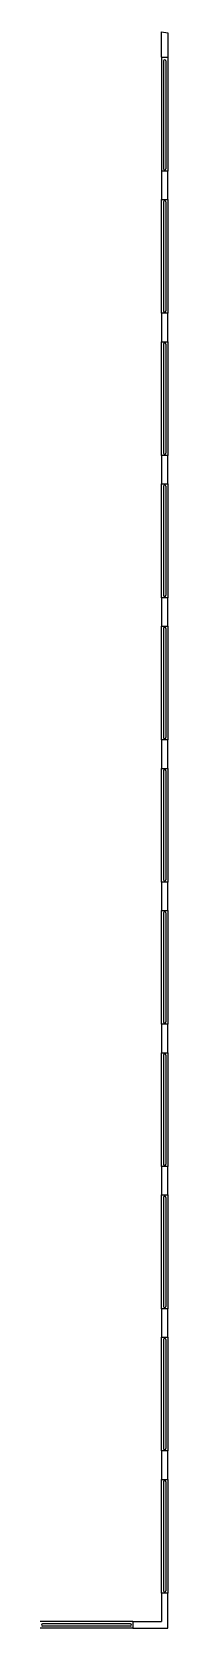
# Model space of a CAD drawing. Header units: inches. Extents: x -88 to 2438, y -52 to 1673.
# Drawn here: x 1802 to 1910, y 326 to 1673 of the extents above; entities that cross this region are included whole.
import ezdxf

# ---------------------------------------------------------------- set-up
doc = ezdxf.new("R2010")
doc.units = ezdxf.units.IN
doc.header["$LTSCALE"] = 10
doc.header["$MEASUREMENT"] = 0
doc.layers.add('A-FLOR', color=3, linetype='CONTINUOUS')
doc.layers.add('A-WALL', color=5, linetype='CONTINUOUS')

msp = doc.modelspace()

# ---------------------------------------------------------------- linework, layer by layer
at = {"layer": 'A-FLOR'}
for p, q in [((1905.9, 1648.5), (1905.9, 1557.6)), ((1907.9, 1648.5), (1907.9, 1557.6)), ((1905.9, 1529.6), (1905.9, 1437.6)), ((1907.9, 1529.6), (1907.9, 1437.6)), ((1905.9, 1409.6), (1905.9, 1317.6)), ((1907.9, 1409.6), (1907.9, 1317.6)), ((1905.9, 1289.6), (1905.9, 1197.6)), ((1907.9, 1289.6), (1907.9, 1197.6)), ((1905.9, 1169.6), (1905.9, 1077.6)), ((1907.9, 1169.6), (1907.9, 1077.6)), ((1905.9, 1049.6), (1905.9, 957.6)), ((1907.9, 1049.6), (1907.9, 957.6)), ((1905.9, 929.6), (1905.9, 837.6)), ((1907.9, 929.6), (1907.9, 837.6)), ((1905.9, 809.6), (1905.9, 717.6)), ((1907.9, 809.6), (1907.9, 717.6)), ((1905.9, 689.6), (1905.9, 597.6)), ((1907.9, 689.6), (1907.9, 597.6)), ((1905.9, 569.6), (1905.9, 477.6)), ((1907.9, 569.6), (1907.9, 477.6)), ((1905.9, 449.6), (1905.9, 357.6)), ((1907.9, 449.6), (1907.9, 357.6)), ((1878.2, 329.7), (1804.2, 329.7)), ((1878.2, 327.7), (1804.2, 327.7))]:
    msp.add_line(p, q, dxfattribs=at)
for centre, start, end in [((1906.9, 1648.5), 0, 180), ((1906.9, 1557.6), 180, 0), ((1906.9, 1529.6), 0, 180), ((1906.9, 1437.6), 180, 0), ((1906.9, 1409.6), 0, 180), ((1906.9, 1317.6), 180, 0), ((1906.9, 1289.6), 0, 180), ((1906.9, 1197.6), 180, 0), ((1906.9, 1169.6), 0, 180), ((1906.9, 1077.6), 180, 0), ((1906.9, 1049.6), 0, 180), ((1906.9, 957.6), 180, 0), ((1906.9, 929.6), 0, 180), ((1906.9, 837.6), 180, 0), ((1906.9, 809.6), 0, 180), ((1906.9, 717.6), 180, 0), ((1906.9, 689.6), 0, 180), ((1906.9, 597.6), 180, 0), ((1906.9, 569.6), 0, 180), ((1906.9, 477.6), 180, 0), ((1906.9, 449.6), 0, 180), ((1906.9, 357.6), 180, 0)]:
    msp.add_arc(centre, 1, start, end, dxfattribs=at)
at = {"layer": 'A-FLOR', "extrusion": (5.11452e-05, 1.68319e-14, 1)}
for centre, start, end in [((1804.2, 328.7, 0.1), 90, 270), ((1878.2, 328.7, 0.1), 270, 90)]:
    msp.add_arc(centre, 1, start, end, dxfattribs=at)
at = {"layer": 'A-WALL'}
for p, q in [((1904.2, 1651.6), (1904.2, 1673)), ((1904.2, 1673), (1909.7, 1672.1)), ((1909.7, 1672.1), (1909.7, 1651.6)), ((1904.2, 1651.6), (1904.2, 1555.6)), ((1904.2, 1651.6), (1909.7, 1651.6)), ((1909.7, 1651.6), (1909.7, 1555.6)), ((1909.7, 1555.6), (1904.2, 1555.6)), ((1904.2, 1555.6), (1904.2, 1531.6)), ((1909.7, 1531.6), (1909.7, 1555.6)), ((1904.2, 1435.6), (1904.2, 1531.6)), ((1904.2, 1531.6), (1909.7, 1531.6)), ((1909.7, 1531.6), (1909.7, 1435.6)), ((1909.7, 1435.6), (1904.2, 1435.6)), ((1904.2, 1435.6), (1904.2, 1411.6)), ((1909.7, 1411.6), (1909.7, 1435.6)), ((1904.2, 1315.6), (1904.2, 1411.6)), ((1904.2, 1411.6), (1909.7, 1411.6)), ((1909.7, 1411.6), (1909.7, 1315.6)), ((1904.2, 1315.6), (1904.2, 1291.6)), ((1909.7, 1315.6), (1904.2, 1315.6)), ((1909.7, 1291.6), (1909.7, 1315.6)), ((1904.2, 1195.6), (1904.2, 1291.6)), ((1904.2, 1291.6), (1909.7, 1291.6)), ((1909.7, 1291.6), (1909.7, 1195.6)), ((1909.7, 1195.6), (1904.2, 1195.6)), ((1904.2, 1195.6), (1904.2, 1171.6)), ((1909.7, 1171.6), (1909.7, 1195.6)), ((1904.2, 1075.6), (1904.2, 1171.6)), ((1904.2, 1171.6), (1909.7, 1171.6)), ((1909.7, 1171.6), (1909.7, 1075.6)), ((1909.7, 1075.6), (1904.2, 1075.6)), ((1904.2, 1075.6), (1904.2, 1051.6)), ((1909.7, 1051.6), (1909.7, 1075.6)), ((1904.2, 955.6), (1904.2, 1051.6)), ((1904.2, 1051.6), (1909.7, 1051.6)), ((1909.7, 1051.6), (1909.7, 955.6)), ((1909.7, 955.6), (1904.2, 955.6)), ((1904.2, 955.6), (1904.2, 931.6)), ((1909.7, 931.6), (1909.7, 955.6)), ((1904.2, 835.6), (1904.2, 931.6)), ((1904.2, 931.6), (1909.7, 931.6)), ((1909.7, 931.6), (1909.7, 835.6)), ((1909.7, 835.6), (1904.2, 835.6)), ((1904.2, 835.6), (1904.2, 811.6)), ((1909.7, 811.6), (1909.7, 835.6)), ((1904.2, 715.6), (1904.2, 811.6)), ((1904.2, 811.6), (1909.7, 811.6)), ((1909.7, 811.6), (1909.7, 715.6)), ((1909.7, 715.6), (1904.2, 715.6)), ((1904.2, 715.6), (1904.2, 691.6)), ((1909.7, 691.6), (1909.7, 715.6)), ((1904.2, 595.6), (1904.2, 691.6)), ((1904.2, 691.6), (1909.7, 691.6)), ((1909.7, 691.6), (1909.7, 595.6)), ((1909.7, 595.6), (1904.2, 595.6)), ((1904.2, 595.6), (1904.2, 571.6)), ((1909.7, 571.6), (1909.7, 595.6)), ((1904.2, 475.6), (1904.2, 571.6)), ((1904.2, 571.6), (1909.7, 571.6)), ((1909.7, 571.6), (1909.7, 475.6)), ((1909.7, 475.6), (1904.2, 475.6)), ((1904.2, 475.6), (1904.2, 451.6)), ((1909.7, 451.6), (1909.7, 475.6)), ((1904.2, 355.6), (1904.2, 451.6)), ((1904.2, 451.6), (1909.7, 451.6)), ((1909.7, 451.6), (1909.7, 355.6)), ((1904.2, 355.6), (1904.2, 331.6)), ((1909.7, 355.6), (1904.2, 355.6)), ((1909.7, 326.1), (1909.7, 355.6)), ((1880.2, 331.6), (1802.2, 331.6)), ((1880.2, 326.1), (1802.2, 326.1)), ((1880.2, 331.6), (1880.2, 326.1)), ((1880.2, 331.6), (1904.2, 331.6)), ((1880.2, 326.1), (1909.7, 326.1))]:
    msp.add_line(p, q, dxfattribs=at)

doc.saveas('drawing.dxf')
